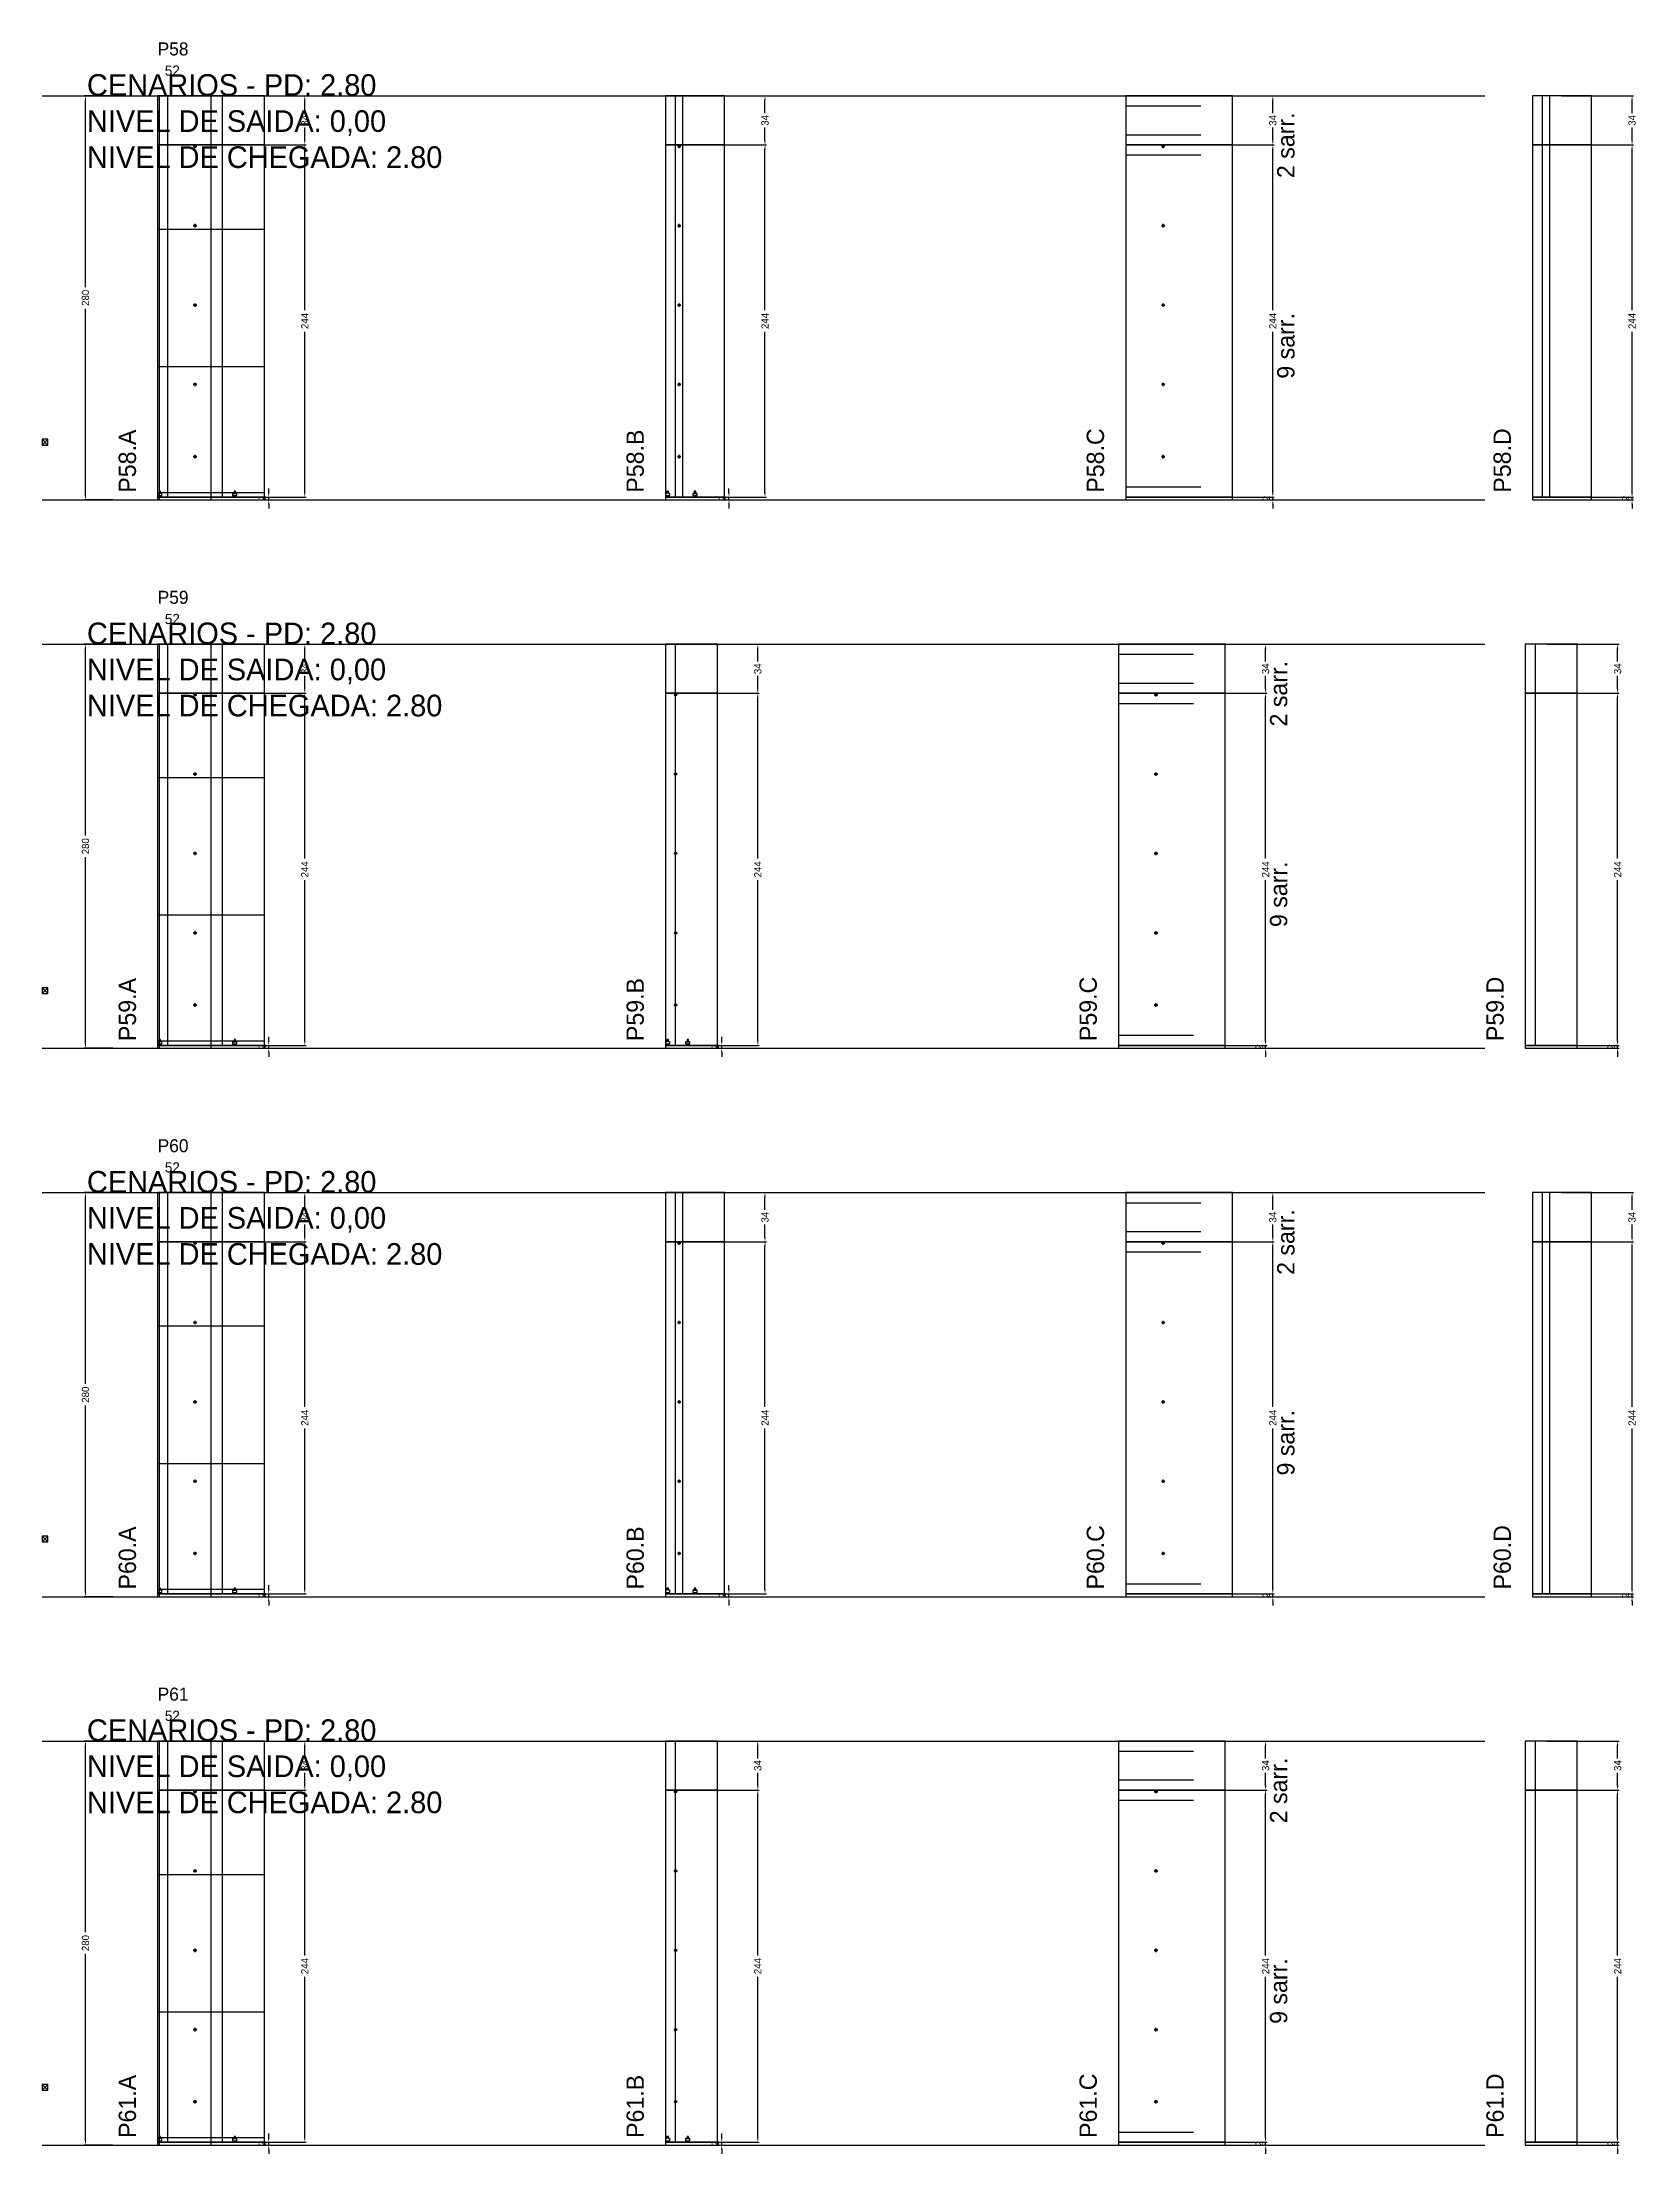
# Model space of a CAD drawing. Header units: centimetres. Extents: x -10500 to 4105, y -36866 to 295.
# Drawn here: x -7000 to -5895, y -23186 to -21723 of the extents above; entities that cross this region are included whole.
import ezdxf

# ---------------------------------------------------------------- set-up
doc = ezdxf.new("R2010")
doc.units = ezdxf.units.CM
doc.linetypes.add('DASHED', pattern=[2, -2])
for name, color, linetype in [('CHAPA', 140, 'Continuous'), ('COTA', 241, 'Continuous'), ('COTAS FURACAO', 16, 'Continuous'), ('Madeira', 30, 'Continuous'), ('NOMENCLATURA', 7, 'Continuous'), ('Nível', 160, 'Continuous'), ('Painéis', 200, 'Continuous'), ('Perfil Metálico', 150, 'Continuous'), ('SARR_2.2x7', 40, 'Continuous'), ('SARRAFO DE PRESSAO', 200, 'Continuous'), ('texto', 7, 'Continuous'), ('TEXTO_GERAL', 7, 'Continuous')]:
    doc.layers.add(name, color=color, linetype=linetype)
doc.dimstyles.new('PAINEL-NOVA', dxfattribs={"dimtxt": 5, "dimasz": 3, "dimexe": 1, "dimexo": 1, "dimgap": 1, "dimtad": 1, "dimcen": 2.5, "dimazin": 3, "dimtfac": 1, "dimtmove": 0, "dimatfit": 3})

msp = doc.modelspace()

# ---------------------------------------------------------------- texts
at = {"layer": 'NOMENCLATURA'}
for s, p in [('CENARIOS - PD: 2.80', (-6969, -21760)), ('NIVEL DE SAIDA: 0,00', (-6969, -21785)), ('NIVEL DE CHEGADA: 2.80', (-6969, -21810)), ('CENARIOS - PD: 2.80', (-6969, -22140)), ('NIVEL DE SAIDA: 0,00', (-6969, -22165)), ('NIVEL DE CHEGADA: 2.80', (-6969, -22190)), ('CENARIOS - PD: 2.80', (-6969, -22520)), ('NIVEL DE SAIDA: 0,00', (-6969, -22545)), ('NIVEL DE CHEGADA: 2.80', (-6969, -22570)), ('CENARIOS - PD: 2.80', (-6969, -22900)), ('NIVEL DE SAIDA: 0,00', (-6969, -22925)), ('NIVEL DE CHEGADA: 2.80', (-6969, -22950))]:
    msp.add_text(s, height=15, dxfattribs=at).set_placement(p)
for s, p in [('2 sarr.', (-6132, -21817)), ('9 sarr.', (-6132, -21956)), ('P58.A', (-6935, -22035)), ('P58.B', (-6583, -22035)), ('P58.C', (-6264, -22035)), ('P58.D', (-5982, -22035)), ('2 sarr.', (-6137, -22197)), ('9 sarr.', (-6137, -22336)), ('P59.A', (-6935, -22415)), ('P59.C', (-6269, -22415)), ('P59.D', (-5987, -22415)), ('P59.B', (-6583, -22415)), ('2 sarr.', (-6132, -22577)), ('9 sarr.', (-6132, -22716)), ('P60.A', (-6935, -22795)), ('P60.C', (-6264, -22795)), ('P60.D', (-5982, -22795)), ('P60.B', (-6583, -22795)), ('2 sarr.', (-6137, -22957)), ('9 sarr.', (-6137, -23096)), ('P61.A', (-6935, -23175)), ('P61.B', (-6583, -23175)), ('P61.C', (-6269, -23175)), ('P61.D', (-5987, -23175))]:
    msp.add_text(s, height=12, rotation=90, dxfattribs=at).set_placement(p)
at = {"layer": 'texto'}
for p in [(-6915, -21746), (-6915, -22126), (-6915, -22506), (-6915, -22886)]:
    msp.add_text('52', height=7, dxfattribs=at).set_placement(p)
at = {"layer": 'TEXTO_GERAL'}
for s, p in [('P58', (-6920, -21732)), ('P59', (-6920, -22112)), ('P60', (-6920, -22492)), ('P61', (-6920, -22872))]:
    msp.add_text(s, height=9, dxfattribs=at).set_placement(p)

# ---------------------------------------------------------------- blocks, each defined once
blk = doc.blocks.new('_CLOSEDFILLED')
at = {"color": 0, "linetype": 'BYBLOCK'}
blk.add_solid([(-1, 0.16), (0, 0), (-1, -0.16)], dxfattribs=at)
blk = doc.blocks.new('*D1561')
for p, q in [((-6951, -22900), (-6971, -22900)), ((-6970, -23032.5), (-6970, -22903)), ((-6970, -23177), (-6970, -23047.5)), ((-6951, -23180), (-6971, -23180))]:
    blk.add_line(p, q)
at = {"layer": 'Defpoints'}
for p in [(-6950, -22900), (-6970, -23180), (-6950, -23180)]:
    blk.add_point(p, dxfattribs=at)
at = {"layer": 'COTA', "xscale": 3, "yscale": 3}
for p, rotation in [((-6970, -22900), 90), ((-6970, -23180), 270)]:
    blk.add_blockref('_CLOSEDFILLED', p, dxfattribs=dict(at, rotation=rotation))
at = {"layer": 'COTA', "insert": (-6970, -23040), "char_height": 5, "attachment_point": 5, "rotation": 90}
blk.add_mtext('280', dxfattribs=at)
blk = doc.blocks.new('MULDURA')
at = {"layer": 'Paineis'}
for p, q in [((0, 0), (4, 4)), ((4, 0), (0, 4))]:
    blk.add_line(p, q, dxfattribs=at)
blk.add_lwpolyline([(0, 0), (4, 0), (4, 4), (0, 4)], close=True, dxfattribs=at)
blk = doc.blocks.new('*D1563')
for p, q in [((-6867, -22934), (-6817, -22934)), ((-6818, -23048.5), (-6818, -22937)), ((-6818, -23175), (-6818, -23063.5)), ((-6867, -23178), (-6817, -23178))]:
    blk.add_line(p, q)
at = {"layer": 'Defpoints'}
for p in [(-6868, -22934), (-6868, -23178), (-6818, -23178)]:
    blk.add_point(p, dxfattribs=at)
at = {"layer": 'COTA', "xscale": 3, "yscale": 3}
for p, rotation in [((-6818, -22934), 90), ((-6818, -23178), 270)]:
    blk.add_blockref('_CLOSEDFILLED', p, dxfattribs=dict(at, rotation=rotation))
at = {"layer": 'COTA', "insert": (-6818, -23056), "char_height": 5, "attachment_point": 5, "rotation": 90}
blk.add_mtext('244', dxfattribs=at)
blk = doc.blocks.new('*D1564')
for p, q in [((-6867, -22900), (-6817, -22900)), ((-6818, -22912), (-6818, -22903)), ((-6818, -22931), (-6818, -22922)), ((-6867, -22934), (-6817, -22934))]:
    blk.add_line(p, q)
at = {"layer": 'Defpoints'}
for p in [(-6868, -22900), (-6868, -22934), (-6818, -22934)]:
    blk.add_point(p, dxfattribs=at)
at = {"layer": 'COTA', "xscale": 3, "yscale": 3}
for p, rotation in [((-6818, -22900), 90), ((-6818, -22934), 270)]:
    blk.add_blockref('_CLOSEDFILLED', p, dxfattribs=dict(at, rotation=rotation))
at = {"layer": 'COTA', "insert": (-6818, -22917), "char_height": 5, "attachment_point": 5, "rotation": 90}
blk.add_mtext('34', dxfattribs=at)
blk = doc.blocks.new('SLIPTEE')
at = {"layer": 'Paineis'}
blk.add_lwpolyline([(0, 0), (3, 0), (3, 1.5), (2, 1.5), (2, 3), (1, 3), (1, 1.5), (0, 1.5)], close=True, dxfattribs=at)
blk = doc.blocks.new('SLIPTDD')
at = {"layer": 'Paineis'}
blk.add_line((0, 1.5), (3, 1.5), dxfattribs=at)
blk.add_lwpolyline([(0, 0), (3, 0), (3, 1.5), (2, 1.5), (2, 3), (1, 3), (1, 1.5), (0, 1.5)], close=True, dxfattribs=at)
blk = doc.blocks.new('furacao')
at = {"layer": 'COTAS FURACAO'}
for p, q in [((-1.2, 0), (1.2, 0)), ((0, -1.2), (0, 1.2))]:
    blk.add_line(p, q, dxfattribs=at)
blk.add_circle((0, 0), 0.8, dxfattribs=at)
blk = doc.blocks.new('*D1566')
for p, q in [((-6553, -22934), (-6503, -22934)), ((-6504, -23048.5), (-6504, -22937)), ((-6504, -23175), (-6504, -23063.5)), ((-6553, -23178), (-6503, -23178))]:
    blk.add_line(p, q)
at = {"layer": 'Defpoints'}
for p in [(-6554, -22934), (-6554, -23178), (-6504, -23178)]:
    blk.add_point(p, dxfattribs=at)
at = {"layer": 'COTA', "xscale": 3, "yscale": 3}
for p, rotation in [((-6504, -22934), 90), ((-6504, -23178), 270)]:
    blk.add_blockref('_CLOSEDFILLED', p, dxfattribs=dict(at, rotation=rotation))
at = {"layer": 'COTA', "insert": (-6504, -23056), "char_height": 5, "attachment_point": 5, "rotation": 90}
blk.add_mtext('244', dxfattribs=at)
blk = doc.blocks.new('*D1567')
for p, q in [((-6553, -22900), (-6503, -22900)), ((-6504, -22912), (-6504, -22903)), ((-6504, -22931), (-6504, -22922)), ((-6553, -22934), (-6503, -22934))]:
    blk.add_line(p, q)
at = {"layer": 'Defpoints'}
for p in [(-6554, -22900), (-6554, -22934), (-6504, -22934)]:
    blk.add_point(p, dxfattribs=at)
at = {"layer": 'COTA', "xscale": 3, "yscale": 3}
for p, rotation in [((-6504, -22900), 90), ((-6504, -22934), 270)]:
    blk.add_blockref('_CLOSEDFILLED', p, dxfattribs=dict(at, rotation=rotation))
at = {"layer": 'COTA', "insert": (-6504, -22917), "char_height": 5, "attachment_point": 5, "rotation": 90}
blk.add_mtext('34', dxfattribs=at)
blk = doc.blocks.new('*D1569')
for p, q in [((-6201, -22934), (-6151, -22934)), ((-6152, -23048.5), (-6152, -22937)), ((-6152, -23175), (-6152, -23063.5)), ((-6201, -23178), (-6151, -23178))]:
    blk.add_line(p, q)
at = {"layer": 'Defpoints'}
for p in [(-6202, -22934), (-6202, -23178), (-6152, -23178)]:
    blk.add_point(p, dxfattribs=at)
at = {"layer": 'COTA', "xscale": 3, "yscale": 3}
for p, rotation in [((-6152, -22934), 90), ((-6152, -23178), 270)]:
    blk.add_blockref('_CLOSEDFILLED', p, dxfattribs=dict(at, rotation=rotation))
at = {"layer": 'COTA', "insert": (-6152, -23056), "char_height": 5, "attachment_point": 5, "rotation": 90}
blk.add_mtext('244', dxfattribs=at)
blk = doc.blocks.new('*D1570')
for p, q in [((-6201, -22900), (-6151, -22900)), ((-6152, -22912), (-6152, -22903)), ((-6152, -22931), (-6152, -22922)), ((-6201, -22934), (-6151, -22934))]:
    blk.add_line(p, q)
at = {"layer": 'Defpoints'}
for p in [(-6202, -22900), (-6202, -22934), (-6152, -22934)]:
    blk.add_point(p, dxfattribs=at)
at = {"layer": 'COTA', "xscale": 3, "yscale": 3}
for p, rotation in [((-6152, -22900), 90), ((-6152, -22934), 270)]:
    blk.add_blockref('_CLOSEDFILLED', p, dxfattribs=dict(at, rotation=rotation))
at = {"layer": 'COTA', "insert": (-6152, -22917), "char_height": 5, "attachment_point": 5, "rotation": 90}
blk.add_mtext('34', dxfattribs=at)
blk = doc.blocks.new('*D1572')
for p, q in [((-5957, -22934), (-5907, -22934)), ((-5908, -23048.5), (-5908, -22937)), ((-5908, -23175), (-5908, -23063.5)), ((-5957, -23178), (-5907, -23178))]:
    blk.add_line(p, q)
at = {"layer": 'Defpoints'}
for p in [(-5958, -22934), (-5958, -23178), (-5908, -23178)]:
    blk.add_point(p, dxfattribs=at)
at = {"layer": 'COTA', "xscale": 3, "yscale": 3}
for p, rotation in [((-5908, -22934), 90), ((-5908, -23178), 270)]:
    blk.add_blockref('_CLOSEDFILLED', p, dxfattribs=dict(at, rotation=rotation))
at = {"layer": 'COTA', "insert": (-5908, -23056), "char_height": 5, "attachment_point": 5, "rotation": 90}
blk.add_mtext('244', dxfattribs=at)
blk = doc.blocks.new('*D1573')
for p, q in [((-5957, -22900), (-5907, -22900)), ((-5908, -22912), (-5908, -22903)), ((-5908, -22931), (-5908, -22922)), ((-5957, -22934), (-5907, -22934))]:
    blk.add_line(p, q)
at = {"layer": 'Defpoints'}
for p in [(-5958, -22900), (-5958, -22934), (-5908, -22934)]:
    blk.add_point(p, dxfattribs=at)
at = {"layer": 'COTA', "xscale": 3, "yscale": 3}
for p, rotation in [((-5908, -22900), 90), ((-5908, -22934), 270)]:
    blk.add_blockref('_CLOSEDFILLED', p, dxfattribs=dict(at, rotation=rotation))
at = {"layer": 'COTA', "insert": (-5908, -22917), "char_height": 5, "attachment_point": 5, "rotation": 90}
blk.add_mtext('34', dxfattribs=at)
blk = doc.blocks.new('*D1535')
for p, q in [((-6951, -22520), (-6971, -22520)), ((-6970, -22652.5), (-6970, -22523)), ((-6970, -22797), (-6970, -22667.5)), ((-6951, -22800), (-6971, -22800))]:
    blk.add_line(p, q)
at = {"layer": 'Defpoints'}
for p in [(-6950, -22520), (-6970, -22800), (-6950, -22800)]:
    blk.add_point(p, dxfattribs=at)
at = {"layer": 'COTA', "xscale": 3, "yscale": 3}
for p, rotation in [((-6970, -22520), 90), ((-6970, -22800), 270)]:
    blk.add_blockref('_CLOSEDFILLED', p, dxfattribs=dict(at, rotation=rotation))
at = {"layer": 'COTA', "insert": (-6970, -22660), "char_height": 5, "attachment_point": 5, "rotation": 90}
blk.add_mtext('280', dxfattribs=at)
blk = doc.blocks.new('*D1537')
for p, q in [((-6867, -22554), (-6817, -22554)), ((-6818, -22668.5), (-6818, -22557)), ((-6818, -22795), (-6818, -22683.5)), ((-6867, -22798), (-6817, -22798))]:
    blk.add_line(p, q)
at = {"layer": 'Defpoints'}
for p in [(-6868, -22554), (-6868, -22798), (-6818, -22798)]:
    blk.add_point(p, dxfattribs=at)
at = {"layer": 'COTA', "xscale": 3, "yscale": 3}
for p, rotation in [((-6818, -22554), 90), ((-6818, -22798), 270)]:
    blk.add_blockref('_CLOSEDFILLED', p, dxfattribs=dict(at, rotation=rotation))
at = {"layer": 'COTA', "insert": (-6818, -22676), "char_height": 5, "attachment_point": 5, "rotation": 90}
blk.add_mtext('244', dxfattribs=at)
blk = doc.blocks.new('*D1538')
for p, q in [((-6867, -22520), (-6817, -22520)), ((-6818, -22532), (-6818, -22523)), ((-6818, -22551), (-6818, -22542)), ((-6867, -22554), (-6817, -22554))]:
    blk.add_line(p, q)
at = {"layer": 'Defpoints'}
for p in [(-6868, -22520), (-6868, -22554), (-6818, -22554)]:
    blk.add_point(p, dxfattribs=at)
at = {"layer": 'COTA', "xscale": 3, "yscale": 3}
for p, rotation in [((-6818, -22520), 90), ((-6818, -22554), 270)]:
    blk.add_blockref('_CLOSEDFILLED', p, dxfattribs=dict(at, rotation=rotation))
at = {"layer": 'COTA', "insert": (-6818, -22537), "char_height": 5, "attachment_point": 5, "rotation": 90}
blk.add_mtext('34', dxfattribs=at)
blk = doc.blocks.new('*D1540')
for p, q in [((-6548, -22554), (-6498, -22554)), ((-6499, -22668.5), (-6499, -22557)), ((-6499, -22795), (-6499, -22683.5)), ((-6548, -22798), (-6498, -22798))]:
    blk.add_line(p, q)
at = {"layer": 'Defpoints'}
for p in [(-6549, -22554), (-6549, -22798), (-6499, -22798)]:
    blk.add_point(p, dxfattribs=at)
at = {"layer": 'COTA', "xscale": 3, "yscale": 3}
for p, rotation in [((-6499, -22554), 90), ((-6499, -22798), 270)]:
    blk.add_blockref('_CLOSEDFILLED', p, dxfattribs=dict(at, rotation=rotation))
at = {"layer": 'COTA', "insert": (-6499, -22676), "char_height": 5, "attachment_point": 5, "rotation": 90}
blk.add_mtext('244', dxfattribs=at)
blk = doc.blocks.new('*D1541')
for p, q in [((-6548, -22520), (-6498, -22520)), ((-6499, -22532), (-6499, -22523)), ((-6499, -22551), (-6499, -22542)), ((-6548, -22554), (-6498, -22554))]:
    blk.add_line(p, q)
at = {"layer": 'Defpoints'}
for p in [(-6549, -22520), (-6549, -22554), (-6499, -22554)]:
    blk.add_point(p, dxfattribs=at)
at = {"layer": 'COTA', "xscale": 3, "yscale": 3}
for p, rotation in [((-6499, -22520), 90), ((-6499, -22554), 270)]:
    blk.add_blockref('_CLOSEDFILLED', p, dxfattribs=dict(at, rotation=rotation))
at = {"layer": 'COTA', "insert": (-6499, -22537), "char_height": 5, "attachment_point": 5, "rotation": 90}
blk.add_mtext('34', dxfattribs=at)
blk = doc.blocks.new('*D1543')
for p, q in [((-6196, -22554), (-6146, -22554)), ((-6147, -22668.5), (-6147, -22557)), ((-6147, -22795), (-6147, -22683.5)), ((-6196, -22798), (-6146, -22798))]:
    blk.add_line(p, q)
at = {"layer": 'Defpoints'}
for p in [(-6197, -22554), (-6197, -22798), (-6147, -22798)]:
    blk.add_point(p, dxfattribs=at)
at = {"layer": 'COTA', "xscale": 3, "yscale": 3}
for p, rotation in [((-6147, -22554), 90), ((-6147, -22798), 270)]:
    blk.add_blockref('_CLOSEDFILLED', p, dxfattribs=dict(at, rotation=rotation))
at = {"layer": 'COTA', "insert": (-6147, -22676), "char_height": 5, "attachment_point": 5, "rotation": 90}
blk.add_mtext('244', dxfattribs=at)
blk = doc.blocks.new('*D1544')
for p, q in [((-6196, -22520), (-6146, -22520)), ((-6147, -22532), (-6147, -22523)), ((-6147, -22551), (-6147, -22542)), ((-6196, -22554), (-6146, -22554))]:
    blk.add_line(p, q)
at = {"layer": 'Defpoints'}
for p in [(-6197, -22520), (-6197, -22554), (-6147, -22554)]:
    blk.add_point(p, dxfattribs=at)
at = {"layer": 'COTA', "xscale": 3, "yscale": 3}
for p, rotation in [((-6147, -22520), 90), ((-6147, -22554), 270)]:
    blk.add_blockref('_CLOSEDFILLED', p, dxfattribs=dict(at, rotation=rotation))
at = {"layer": 'COTA', "insert": (-6147, -22537), "char_height": 5, "attachment_point": 5, "rotation": 90}
blk.add_mtext('34', dxfattribs=at)
blk = doc.blocks.new('*D1546')
for p, q in [((-5947, -22554), (-5897, -22554)), ((-5898, -22668.5), (-5898, -22557)), ((-5898, -22795), (-5898, -22683.5)), ((-5947, -22798), (-5897, -22798))]:
    blk.add_line(p, q)
at = {"layer": 'Defpoints'}
for p in [(-5948, -22554), (-5948, -22798), (-5898, -22798)]:
    blk.add_point(p, dxfattribs=at)
at = {"layer": 'COTA', "xscale": 3, "yscale": 3}
for p, rotation in [((-5898, -22554), 90), ((-5898, -22798), 270)]:
    blk.add_blockref('_CLOSEDFILLED', p, dxfattribs=dict(at, rotation=rotation))
at = {"layer": 'COTA', "insert": (-5898, -22676), "char_height": 5, "attachment_point": 5, "rotation": 90}
blk.add_mtext('244', dxfattribs=at)
blk = doc.blocks.new('*D1547')
for p, q in [((-5947, -22520), (-5897, -22520)), ((-5898, -22532), (-5898, -22523)), ((-5898, -22551), (-5898, -22542)), ((-5947, -22554), (-5897, -22554))]:
    blk.add_line(p, q)
at = {"layer": 'Defpoints'}
for p in [(-5948, -22520), (-5948, -22554), (-5898, -22554)]:
    blk.add_point(p, dxfattribs=at)
at = {"layer": 'COTA', "xscale": 3, "yscale": 3}
for p, rotation in [((-5898, -22520), 90), ((-5898, -22554), 270)]:
    blk.add_blockref('_CLOSEDFILLED', p, dxfattribs=dict(at, rotation=rotation))
at = {"layer": 'COTA', "insert": (-5898, -22537), "char_height": 5, "attachment_point": 5, "rotation": 90}
blk.add_mtext('34', dxfattribs=at)
blk = doc.blocks.new('*D1509')
for p, q in [((-6951, -22140), (-6971, -22140)), ((-6970, -22272.5), (-6970, -22143)), ((-6970, -22417), (-6970, -22287.5)), ((-6951, -22420), (-6971, -22420))]:
    blk.add_line(p, q)
at = {"layer": 'Defpoints'}
for p in [(-6950, -22140), (-6970, -22420), (-6950, -22420)]:
    blk.add_point(p, dxfattribs=at)
at = {"layer": 'COTA', "xscale": 3, "yscale": 3}
for p, rotation in [((-6970, -22140), 90), ((-6970, -22420), 270)]:
    blk.add_blockref('_CLOSEDFILLED', p, dxfattribs=dict(at, rotation=rotation))
at = {"layer": 'COTA', "insert": (-6970, -22280), "char_height": 5, "attachment_point": 5, "rotation": 90}
blk.add_mtext('280', dxfattribs=at)
blk = doc.blocks.new('*D1511')
for p, q in [((-6867, -22174), (-6817, -22174)), ((-6818, -22288.5), (-6818, -22177)), ((-6818, -22415), (-6818, -22303.5)), ((-6867, -22418), (-6817, -22418))]:
    blk.add_line(p, q)
at = {"layer": 'Defpoints'}
for p in [(-6868, -22174), (-6868, -22418), (-6818, -22418)]:
    blk.add_point(p, dxfattribs=at)
at = {"layer": 'COTA', "xscale": 3, "yscale": 3}
for p, rotation in [((-6818, -22174), 90), ((-6818, -22418), 270)]:
    blk.add_blockref('_CLOSEDFILLED', p, dxfattribs=dict(at, rotation=rotation))
at = {"layer": 'COTA', "insert": (-6818, -22296), "char_height": 5, "attachment_point": 5, "rotation": 90}
blk.add_mtext('244', dxfattribs=at)
blk = doc.blocks.new('*D1512')
for p, q in [((-6867, -22140), (-6817, -22140)), ((-6818, -22152), (-6818, -22143)), ((-6818, -22171), (-6818, -22162)), ((-6867, -22174), (-6817, -22174))]:
    blk.add_line(p, q)
at = {"layer": 'Defpoints'}
for p in [(-6868, -22140), (-6868, -22174), (-6818, -22174)]:
    blk.add_point(p, dxfattribs=at)
at = {"layer": 'COTA', "xscale": 3, "yscale": 3}
for p, rotation in [((-6818, -22140), 90), ((-6818, -22174), 270)]:
    blk.add_blockref('_CLOSEDFILLED', p, dxfattribs=dict(at, rotation=rotation))
at = {"layer": 'COTA', "insert": (-6818, -22157), "char_height": 5, "attachment_point": 5, "rotation": 90}
blk.add_mtext('34', dxfattribs=at)
blk = doc.blocks.new('*D1514')
for p, q in [((-6553, -22174), (-6503, -22174)), ((-6504, -22288.5), (-6504, -22177)), ((-6504, -22415), (-6504, -22303.5)), ((-6553, -22418), (-6503, -22418))]:
    blk.add_line(p, q)
at = {"layer": 'Defpoints'}
for p in [(-6554, -22174), (-6554, -22418), (-6504, -22418)]:
    blk.add_point(p, dxfattribs=at)
at = {"layer": 'COTA', "xscale": 3, "yscale": 3}
for p, rotation in [((-6504, -22174), 90), ((-6504, -22418), 270)]:
    blk.add_blockref('_CLOSEDFILLED', p, dxfattribs=dict(at, rotation=rotation))
at = {"layer": 'COTA', "insert": (-6504, -22296), "char_height": 5, "attachment_point": 5, "rotation": 90}
blk.add_mtext('244', dxfattribs=at)
blk = doc.blocks.new('*D1515')
for p, q in [((-6553, -22140), (-6503, -22140)), ((-6504, -22152), (-6504, -22143)), ((-6504, -22171), (-6504, -22162)), ((-6553, -22174), (-6503, -22174))]:
    blk.add_line(p, q)
at = {"layer": 'Defpoints'}
for p in [(-6554, -22140), (-6554, -22174), (-6504, -22174)]:
    blk.add_point(p, dxfattribs=at)
at = {"layer": 'COTA', "xscale": 3, "yscale": 3}
for p, rotation in [((-6504, -22140), 90), ((-6504, -22174), 270)]:
    blk.add_blockref('_CLOSEDFILLED', p, dxfattribs=dict(at, rotation=rotation))
at = {"layer": 'COTA', "insert": (-6504, -22157), "char_height": 5, "attachment_point": 5, "rotation": 90}
blk.add_mtext('34', dxfattribs=at)
blk = doc.blocks.new('*D1517')
for p, q in [((-6201, -22174), (-6151, -22174)), ((-6152, -22288.5), (-6152, -22177)), ((-6152, -22415), (-6152, -22303.5)), ((-6201, -22418), (-6151, -22418))]:
    blk.add_line(p, q)
at = {"layer": 'Defpoints'}
for p in [(-6202, -22174), (-6202, -22418), (-6152, -22418)]:
    blk.add_point(p, dxfattribs=at)
at = {"layer": 'COTA', "xscale": 3, "yscale": 3}
for p, rotation in [((-6152, -22174), 90), ((-6152, -22418), 270)]:
    blk.add_blockref('_CLOSEDFILLED', p, dxfattribs=dict(at, rotation=rotation))
at = {"layer": 'COTA', "insert": (-6152, -22296), "char_height": 5, "attachment_point": 5, "rotation": 90}
blk.add_mtext('244', dxfattribs=at)
blk = doc.blocks.new('*D1518')
for p, q in [((-6201, -22140), (-6151, -22140)), ((-6152, -22152), (-6152, -22143)), ((-6152, -22171), (-6152, -22162)), ((-6201, -22174), (-6151, -22174))]:
    blk.add_line(p, q)
at = {"layer": 'Defpoints'}
for p in [(-6202, -22140), (-6202, -22174), (-6152, -22174)]:
    blk.add_point(p, dxfattribs=at)
at = {"layer": 'COTA', "xscale": 3, "yscale": 3}
for p, rotation in [((-6152, -22140), 90), ((-6152, -22174), 270)]:
    blk.add_blockref('_CLOSEDFILLED', p, dxfattribs=dict(at, rotation=rotation))
at = {"layer": 'COTA', "insert": (-6152, -22157), "char_height": 5, "attachment_point": 5, "rotation": 90}
blk.add_mtext('34', dxfattribs=at)
blk = doc.blocks.new('*D1520')
for p, q in [((-5957, -22174), (-5907, -22174)), ((-5908, -22288.5), (-5908, -22177)), ((-5908, -22415), (-5908, -22303.5)), ((-5957, -22418), (-5907, -22418))]:
    blk.add_line(p, q)
at = {"layer": 'Defpoints'}
for p in [(-5958, -22174), (-5958, -22418), (-5908, -22418)]:
    blk.add_point(p, dxfattribs=at)
at = {"layer": 'COTA', "xscale": 3, "yscale": 3}
for p, rotation in [((-5908, -22174), 90), ((-5908, -22418), 270)]:
    blk.add_blockref('_CLOSEDFILLED', p, dxfattribs=dict(at, rotation=rotation))
at = {"layer": 'COTA', "insert": (-5908, -22296), "char_height": 5, "attachment_point": 5, "rotation": 90}
blk.add_mtext('244', dxfattribs=at)
blk = doc.blocks.new('*D1521')
for p, q in [((-5957, -22140), (-5907, -22140)), ((-5908, -22152), (-5908, -22143)), ((-5908, -22171), (-5908, -22162)), ((-5957, -22174), (-5907, -22174))]:
    blk.add_line(p, q)
at = {"layer": 'Defpoints'}
for p in [(-5958, -22140), (-5958, -22174), (-5908, -22174)]:
    blk.add_point(p, dxfattribs=at)
at = {"layer": 'COTA', "xscale": 3, "yscale": 3}
for p, rotation in [((-5908, -22140), 90), ((-5908, -22174), 270)]:
    blk.add_blockref('_CLOSEDFILLED', p, dxfattribs=dict(at, rotation=rotation))
at = {"layer": 'COTA', "insert": (-5908, -22157), "char_height": 5, "attachment_point": 5, "rotation": 90}
blk.add_mtext('34', dxfattribs=at)
blk = doc.blocks.new('*D1483')
for p, q in [((-6951, -21760), (-6971, -21760)), ((-6970, -21892.5), (-6970, -21763)), ((-6970, -22037), (-6970, -21907.5)), ((-6951, -22040), (-6971, -22040))]:
    blk.add_line(p, q)
at = {"layer": 'Defpoints'}
for p in [(-6950, -21760), (-6970, -22040), (-6950, -22040)]:
    blk.add_point(p, dxfattribs=at)
at = {"layer": 'COTA', "xscale": 3, "yscale": 3}
for p, rotation in [((-6970, -21760), 90), ((-6970, -22040), 270)]:
    blk.add_blockref('_CLOSEDFILLED', p, dxfattribs=dict(at, rotation=rotation))
at = {"layer": 'COTA', "insert": (-6970, -21900), "char_height": 5, "attachment_point": 5, "rotation": 90}
blk.add_mtext('280', dxfattribs=at)
blk = doc.blocks.new('*D1485')
for p, q in [((-6867, -21794), (-6817, -21794)), ((-6818, -21908.5), (-6818, -21797)), ((-6818, -22035), (-6818, -21923.5)), ((-6867, -22038), (-6817, -22038))]:
    blk.add_line(p, q)
at = {"layer": 'Defpoints'}
for p in [(-6868, -21794), (-6868, -22038), (-6818, -22038)]:
    blk.add_point(p, dxfattribs=at)
at = {"layer": 'COTA', "xscale": 3, "yscale": 3}
for p, rotation in [((-6818, -21794), 90), ((-6818, -22038), 270)]:
    blk.add_blockref('_CLOSEDFILLED', p, dxfattribs=dict(at, rotation=rotation))
at = {"layer": 'COTA', "insert": (-6818, -21916), "char_height": 5, "attachment_point": 5, "rotation": 90}
blk.add_mtext('244', dxfattribs=at)
blk = doc.blocks.new('*D1486')
for p, q in [((-6867, -21760), (-6817, -21760)), ((-6818, -21772), (-6818, -21763)), ((-6818, -21791), (-6818, -21782)), ((-6867, -21794), (-6817, -21794))]:
    blk.add_line(p, q)
at = {"layer": 'Defpoints'}
for p in [(-6868, -21760), (-6868, -21794), (-6818, -21794)]:
    blk.add_point(p, dxfattribs=at)
at = {"layer": 'COTA', "xscale": 3, "yscale": 3}
for p, rotation in [((-6818, -21760), 90), ((-6818, -21794), 270)]:
    blk.add_blockref('_CLOSEDFILLED', p, dxfattribs=dict(at, rotation=rotation))
at = {"layer": 'COTA', "insert": (-6818, -21777), "char_height": 5, "attachment_point": 5, "rotation": 90}
blk.add_mtext('34', dxfattribs=at)
blk = doc.blocks.new('*D1488')
for p, q in [((-6548, -21794), (-6498, -21794)), ((-6499, -21908.5), (-6499, -21797)), ((-6499, -22035), (-6499, -21923.5)), ((-6548, -22038), (-6498, -22038))]:
    blk.add_line(p, q)
at = {"layer": 'Defpoints'}
for p in [(-6549, -21794), (-6549, -22038), (-6499, -22038)]:
    blk.add_point(p, dxfattribs=at)
at = {"layer": 'COTA', "xscale": 3, "yscale": 3}
for p, rotation in [((-6499, -21794), 90), ((-6499, -22038), 270)]:
    blk.add_blockref('_CLOSEDFILLED', p, dxfattribs=dict(at, rotation=rotation))
at = {"layer": 'COTA', "insert": (-6499, -21916), "char_height": 5, "attachment_point": 5, "rotation": 90}
blk.add_mtext('244', dxfattribs=at)
blk = doc.blocks.new('*D1489')
for p, q in [((-6548, -21760), (-6498, -21760)), ((-6499, -21772), (-6499, -21763)), ((-6499, -21791), (-6499, -21782)), ((-6548, -21794), (-6498, -21794))]:
    blk.add_line(p, q)
at = {"layer": 'Defpoints'}
for p in [(-6549, -21760), (-6549, -21794), (-6499, -21794)]:
    blk.add_point(p, dxfattribs=at)
at = {"layer": 'COTA', "xscale": 3, "yscale": 3}
for p, rotation in [((-6499, -21760), 90), ((-6499, -21794), 270)]:
    blk.add_blockref('_CLOSEDFILLED', p, dxfattribs=dict(at, rotation=rotation))
at = {"layer": 'COTA', "insert": (-6499, -21777), "char_height": 5, "attachment_point": 5, "rotation": 90}
blk.add_mtext('34', dxfattribs=at)
blk = doc.blocks.new('*D1491')
for p, q in [((-6196, -21794), (-6146, -21794)), ((-6147, -21908.5), (-6147, -21797)), ((-6147, -22035), (-6147, -21923.5)), ((-6196, -22038), (-6146, -22038))]:
    blk.add_line(p, q)
at = {"layer": 'Defpoints'}
for p in [(-6197, -21794), (-6197, -22038), (-6147, -22038)]:
    blk.add_point(p, dxfattribs=at)
at = {"layer": 'COTA', "xscale": 3, "yscale": 3}
for p, rotation in [((-6147, -21794), 90), ((-6147, -22038), 270)]:
    blk.add_blockref('_CLOSEDFILLED', p, dxfattribs=dict(at, rotation=rotation))
at = {"layer": 'COTA', "insert": (-6147, -21916), "char_height": 5, "attachment_point": 5, "rotation": 90}
blk.add_mtext('244', dxfattribs=at)
blk = doc.blocks.new('*D1492')
for p, q in [((-6196, -21760), (-6146, -21760)), ((-6147, -21772), (-6147, -21763)), ((-6147, -21791), (-6147, -21782)), ((-6196, -21794), (-6146, -21794))]:
    blk.add_line(p, q)
at = {"layer": 'Defpoints'}
for p in [(-6197, -21760), (-6197, -21794), (-6147, -21794)]:
    blk.add_point(p, dxfattribs=at)
at = {"layer": 'COTA', "xscale": 3, "yscale": 3}
for p, rotation in [((-6147, -21760), 90), ((-6147, -21794), 270)]:
    blk.add_blockref('_CLOSEDFILLED', p, dxfattribs=dict(at, rotation=rotation))
at = {"layer": 'COTA', "insert": (-6147, -21777), "char_height": 5, "attachment_point": 5, "rotation": 90}
blk.add_mtext('34', dxfattribs=at)
blk = doc.blocks.new('*D1494')
for p, q in [((-5947, -21794), (-5897, -21794)), ((-5898, -21908.5), (-5898, -21797)), ((-5898, -22035), (-5898, -21923.5)), ((-5947, -22038), (-5897, -22038))]:
    blk.add_line(p, q)
at = {"layer": 'Defpoints'}
for p in [(-5948, -21794), (-5948, -22038), (-5898, -22038)]:
    blk.add_point(p, dxfattribs=at)
at = {"layer": 'COTA', "xscale": 3, "yscale": 3}
for p, rotation in [((-5898, -21794), 90), ((-5898, -22038), 270)]:
    blk.add_blockref('_CLOSEDFILLED', p, dxfattribs=dict(at, rotation=rotation))
at = {"layer": 'COTA', "insert": (-5898, -21916), "char_height": 5, "attachment_point": 5, "rotation": 90}
blk.add_mtext('244', dxfattribs=at)
blk = doc.blocks.new('*D1495')
for p, q in [((-5947, -21760), (-5897, -21760)), ((-5898, -21772), (-5898, -21763)), ((-5898, -21791), (-5898, -21782)), ((-5947, -21794), (-5897, -21794))]:
    blk.add_line(p, q)
at = {"layer": 'Defpoints'}
for p in [(-5948, -21760), (-5948, -21794), (-5898, -21794)]:
    blk.add_point(p, dxfattribs=at)
at = {"layer": 'COTA', "xscale": 3, "yscale": 3}
for p, rotation in [((-5898, -21760), 90), ((-5898, -21794), 270)]:
    blk.add_blockref('_CLOSEDFILLED', p, dxfattribs=dict(at, rotation=rotation))
at = {"layer": 'COTA', "insert": (-5898, -21777), "char_height": 5, "attachment_point": 5, "rotation": 90}
blk.add_mtext('34', dxfattribs=at)

# ---------------------------------------------------------------- dimensions: what is measured, and where the dimension line sits
at = {"layer": 'COTA'}
for base, p1, p2, picture, middle in [((-6970, -22040), (-6950, -22040), (-6950, -21760), '*D1483', (-6970, -21900)), ((-6818, -21794), (-6868, -21794), (-6868, -21760), '*D1486', (-6818, -21777)), ((-6499, -21794), (-6549, -21794), (-6549, -21760), '*D1489', (-6499, -21777)), ((-6147, -21794), (-6197, -21794), (-6197, -21760), '*D1492', (-6147, -21777)), ((-5898, -21794), (-5948, -21794), (-5948, -21760), '*D1495', (-5898, -21777)), ((-6818, -22038), (-6868, -22038), (-6868, -21794), '*D1485', (-6818, -21916)), ((-6499, -22038), (-6549, -22038), (-6549, -21794), '*D1488', (-6499, -21916)), ((-6147, -22038), (-6197, -22038), (-6197, -21794), '*D1491', (-6147, -21916)), ((-5898, -22038), (-5948, -22038), (-5948, -21794), '*D1494', (-5898, -21916)), ((-6970, -22420), (-6950, -22420), (-6950, -22140), '*D1509', (-6970, -22280)), ((-6818, -22174), (-6868, -22174), (-6868, -22140), '*D1512', (-6818, -22157)), ((-6504, -22174), (-6554, -22174), (-6554, -22140), '*D1515', (-6504, -22157)), ((-6152, -22174), (-6202, -22174), (-6202, -22140), '*D1518', (-6152, -22157)), ((-5908, -22174), (-5958, -22174), (-5958, -22140), '*D1521', (-5908, -22157)), ((-6818, -22418), (-6868, -22418), (-6868, -22174), '*D1511', (-6818, -22296)), ((-6504, -22418), (-6554, -22418), (-6554, -22174), '*D1514', (-6504, -22296)), ((-6152, -22418), (-6202, -22418), (-6202, -22174), '*D1517', (-6152, -22296)), ((-5908, -22418), (-5958, -22418), (-5958, -22174), '*D1520', (-5908, -22296)), ((-6970, -22800), (-6950, -22800), (-6950, -22520), '*D1535', (-6970, -22660)), ((-6818, -22554), (-6868, -22554), (-6868, -22520), '*D1538', (-6818, -22537)), ((-6499, -22554), (-6549, -22554), (-6549, -22520), '*D1541', (-6499, -22537)), ((-6147, -22554), (-6197, -22554), (-6197, -22520), '*D1544', (-6147, -22537)), ((-5898, -22554), (-5948, -22554), (-5948, -22520), '*D1547', (-5898, -22537)), ((-6818, -22798), (-6868, -22798), (-6868, -22554), '*D1537', (-6818, -22676)), ((-6499, -22798), (-6549, -22798), (-6549, -22554), '*D1540', (-6499, -22676)), ((-6147, -22798), (-6197, -22798), (-6197, -22554), '*D1543', (-6147, -22676)), ((-5898, -22798), (-5948, -22798), (-5948, -22554), '*D1546', (-5898, -22676)), ((-6970, -23180), (-6950, -23180), (-6950, -22900), '*D1561', (-6970, -23040)), ((-6818, -22934), (-6868, -22934), (-6868, -22900), '*D1564', (-6818, -22917)), ((-6504, -22934), (-6554, -22934), (-6554, -22900), '*D1567', (-6504, -22917)), ((-6152, -22934), (-6202, -22934), (-6202, -22900), '*D1570', (-6152, -22917)), ((-5908, -22934), (-5958, -22934), (-5958, -22900), '*D1573', (-5908, -22917)), ((-6818, -23178), (-6868, -23178), (-6868, -22934), '*D1563', (-6818, -23056)), ((-6504, -23178), (-6554, -23178), (-6554, -22934), '*D1566', (-6504, -23056)), ((-6152, -23178), (-6202, -23178), (-6202, -22934), '*D1569', (-6152, -23056)), ((-5908, -23178), (-5958, -23178), (-5958, -22934), '*D1572', (-5908, -23056))]:
    dim = msp.add_linear_dim(base=base, p1=p1, p2=p2, angle=90, dimstyle='PAINEL-NOVA', dxfattribs=at)
    dim.commit()
    dim.dimension.update_dxf_attribs({"geometry": picture, "text_midpoint": middle})
for base, p1, p2 in [((-6843, -22040), (-6868, -22040), (-6868, -22038)), ((-6524, -22040), (-6549, -22040), (-6549, -22038)), ((-6147, -22040), (-6197, -22040), (-6197, -22038)), ((-5898, -22040), (-5948, -22040), (-5948, -22038)), ((-6843, -22420), (-6868, -22420), (-6868, -22418)), ((-6529, -22420), (-6554, -22420), (-6554, -22418)), ((-6152, -22420), (-6202, -22420), (-6202, -22418)), ((-5908, -22420), (-5958, -22420), (-5958, -22418)), ((-6843, -22800), (-6868, -22800), (-6868, -22798)), ((-6524, -22800), (-6549, -22800), (-6549, -22798)), ((-6147, -22800), (-6197, -22800), (-6197, -22798)), ((-5898, -22800), (-5948, -22800), (-5948, -22798)), ((-6843, -23180), (-6868, -23180), (-6868, -23178)), ((-6529, -23180), (-6554, -23180), (-6554, -23178)), ((-6152, -23180), (-6202, -23180), (-6202, -23178)), ((-5908, -23180), (-5958, -23180), (-5958, -23178))]:
    msp.add_linear_dim(base=base, p1=p1, p2=p2, angle=90, dimstyle='PAINEL-NOVA', dxfattribs=at).render()

# ---------------------------------------------------------------- linework, layer by layer
at = {"layer": 'CHAPA'}
for points in [[(-6920, -22040), (-6918.8, -22040), (-6918.8, -21760), (-6920, -21760)], [(-6920, -22420), (-6918.8, -22420), (-6918.8, -22140), (-6920, -22140)], [(-6920, -22800), (-6918.8, -22800), (-6918.8, -22520), (-6920, -22520)], [(-6920, -23180), (-6918.8, -23180), (-6918.8, -22900), (-6920, -22900)]]:
    msp.add_lwpolyline(points, close=True, dxfattribs=at)
at = {"layer": 'Madeira'}
for points in [[(-6920, -21852.4), (-6846, -21852.4)], [(-6920, -21947.6), (-6846, -21947.6)], [(-6920, -22232.4), (-6846, -22232.4)], [(-6920, -22327.6), (-6846, -22327.6)], [(-6920, -22612.4), (-6846, -22612.4)], [(-6920, -22707.6), (-6846, -22707.6)], [(-6920, -22992.4), (-6846, -22992.4)], [(-6920, -23087.6), (-6846, -23087.6)]]:
    msp.add_lwpolyline(points, dxfattribs=at)
at = {"layer": 'Nível', "linetype": 'DASHED'}
for points in [[(-7000, -21760), (-6000, -21760)], [(-7000, -22040), (-6000, -22040)], [(-7000, -22140), (-6000, -22140)], [(-7000, -22420), (-6000, -22420)], [(-7000, -22520), (-6000, -22520)], [(-7000, -22800), (-6000, -22800)], [(-7000, -22900), (-6000, -22900)], [(-7000, -23180), (-6000, -23180)]]:
    msp.add_lwpolyline(points, dxfattribs=at)
at = {"layer": 'Painéis'}
for points in [[(-6920, -21794), (-6846, -21794), (-6846, -21760), (-6920, -21760)], [(-6920, -22040), (-6846, -22040), (-6846, -21760), (-6920, -21760)], [(-6568, -21794), (-6527, -21794), (-6527, -21760), (-6568, -21760)], [(-6249, -21794), (-6175, -21794), (-6175, -21760), (-6249, -21760)], [(-5967, -21794), (-5926, -21794), (-5926, -21760), (-5967, -21760)], [(-6920, -22038), (-6846, -22038), (-6846, -21794), (-6920, -21794)], [(-6568, -22038), (-6527, -22038), (-6527, -21794), (-6568, -21794)], [(-6249, -22038), (-6175, -22038), (-6175, -21794), (-6249, -21794)], [(-5967, -22038), (-5926, -22038), (-5926, -21794), (-5967, -21794)], [(-6920, -22040), (-6846, -22040), (-6846, -22038), (-6920, -22038)], [(-6568, -22040), (-6527, -22040), (-6527, -22038), (-6568, -22038)], [(-6249, -22040), (-6175, -22040), (-6175, -22038), (-6249, -22038)], [(-5967, -22040), (-5926, -22040), (-5926, -22038), (-5967, -22038)], [(-6920, -22174), (-6846, -22174), (-6846, -22140), (-6920, -22140)], [(-6920, -22420), (-6846, -22420), (-6846, -22140), (-6920, -22140)], [(-6568, -22174), (-6532, -22174), (-6532, -22140), (-6568, -22140)], [(-6254, -22174), (-6180, -22174), (-6180, -22140), (-6254, -22140)], [(-5972, -22174), (-5936, -22174), (-5936, -22140), (-5972, -22140)], [(-6920, -22418), (-6846, -22418), (-6846, -22174), (-6920, -22174)], [(-6568, -22418), (-6532, -22418), (-6532, -22174), (-6568, -22174)], [(-6254, -22418), (-6180, -22418), (-6180, -22174), (-6254, -22174)], [(-5972, -22418), (-5936, -22418), (-5936, -22174), (-5972, -22174)], [(-6920, -22420), (-6846, -22420), (-6846, -22418), (-6920, -22418)], [(-6568, -22420), (-6532, -22420), (-6532, -22418), (-6568, -22418)], [(-6254, -22420), (-6180, -22420), (-6180, -22418), (-6254, -22418)], [(-5972, -22420), (-5936, -22420), (-5936, -22418), (-5972, -22418)], [(-6920, -22554), (-6846, -22554), (-6846, -22520), (-6920, -22520)], [(-6920, -22800), (-6846, -22800), (-6846, -22520), (-6920, -22520)], [(-6568, -22554), (-6527, -22554), (-6527, -22520), (-6568, -22520)], [(-6249, -22554), (-6175, -22554), (-6175, -22520), (-6249, -22520)], [(-5967, -22554), (-5926, -22554), (-5926, -22520), (-5967, -22520)], [(-6920, -22798), (-6846, -22798), (-6846, -22554), (-6920, -22554)], [(-6568, -22798), (-6527, -22798), (-6527, -22554), (-6568, -22554)], [(-6249, -22798), (-6175, -22798), (-6175, -22554), (-6249, -22554)], [(-5967, -22798), (-5926, -22798), (-5926, -22554), (-5967, -22554)], [(-6920, -22800), (-6846, -22800), (-6846, -22798), (-6920, -22798)], [(-6568, -22800), (-6527, -22800), (-6527, -22798), (-6568, -22798)], [(-6249, -22800), (-6175, -22800), (-6175, -22798), (-6249, -22798)], [(-5967, -22800), (-5926, -22800), (-5926, -22798), (-5967, -22798)], [(-6920, -22934), (-6846, -22934), (-6846, -22900), (-6920, -22900)], [(-6920, -23180), (-6846, -23180), (-6846, -22900), (-6920, -22900)], [(-6568, -22934), (-6532, -22934), (-6532, -22900), (-6568, -22900)], [(-6254, -22934), (-6180, -22934), (-6180, -22900), (-6254, -22900)], [(-5972, -22934), (-5936, -22934), (-5936, -22900), (-5972, -22900)], [(-6920, -23178), (-6846, -23178), (-6846, -22934), (-6920, -22934)], [(-6568, -23178), (-6532, -23178), (-6532, -22934), (-6568, -22934)], [(-6254, -23178), (-6180, -23178), (-6180, -22934), (-6254, -22934)], [(-5972, -23178), (-5936, -23178), (-5936, -22934), (-5972, -22934)], [(-6920, -23180), (-6846, -23180), (-6846, -23178), (-6920, -23178)], [(-6568, -23180), (-6532, -23180), (-6532, -23178), (-6568, -23178)], [(-6254, -23180), (-6180, -23180), (-6180, -23178), (-6254, -23178)], [(-5972, -23180), (-5936, -23180), (-5936, -23178), (-5972, -23178)]]:
    msp.add_lwpolyline(points, close=True, dxfattribs=at)
at = {"layer": 'Perfil Metálico'}
for p, q in [((-6883, -22040), (-6883, -21760)), ((-6883, -22420), (-6883, -22140)), ((-6883, -22800), (-6883, -22520)), ((-6883, -23180), (-6883, -22900))]:
    msp.add_line(p, q, dxfattribs=at)
at = {"layer": 'SARR_2.2x7'}
for points in [[(-6913, -21794), (-6913, -21760)], [(-6875, -21794), (-6875, -21760)], [(-6561, -21794), (-6561, -21760)], [(-6556, -21794), (-6556, -21760)], [(-6249, -21767), (-6197, -21767)], [(-5960, -21794), (-5960, -21760)], [(-5955, -21794), (-5955, -21760)], [(-6249, -21787), (-6197, -21787)], [(-6249, -21801), (-6197, -21801)], [(-6249, -22031), (-6197, -22031)], [(-6913, -22174), (-6913, -22140)], [(-6875, -22174), (-6875, -22140)], [(-6561, -22174), (-6561, -22140)], [(-6561, -22174), (-6561, -22140)], [(-6254, -22147), (-6202, -22147)], [(-5965, -22174), (-5965, -22140)], [(-5965, -22174), (-5965, -22140)], [(-6254, -22167), (-6202, -22167)], [(-6254, -22181), (-6202, -22181)], [(-6254, -22411), (-6202, -22411)], [(-6913, -22554), (-6913, -22520)], [(-6875, -22554), (-6875, -22520)], [(-6561, -22554), (-6561, -22520)], [(-6556, -22554), (-6556, -22520)], [(-6249, -22527), (-6197, -22527)], [(-5960, -22554), (-5960, -22520)], [(-5955, -22554), (-5955, -22520)], [(-6249, -22547), (-6197, -22547)], [(-6249, -22561), (-6197, -22561)], [(-6249, -22791), (-6197, -22791)], [(-6913, -22934), (-6913, -22900)], [(-6875, -22934), (-6875, -22900)], [(-6561, -22934), (-6561, -22900)], [(-6561, -22934), (-6561, -22900)], [(-6254, -22907), (-6202, -22907)], [(-5965, -22934), (-5965, -22900)], [(-5965, -22934), (-5965, -22900)], [(-6254, -22927), (-6202, -22927)], [(-6254, -22941), (-6202, -22941)], [(-6254, -23171), (-6202, -23171)]]:
    msp.add_lwpolyline(points, dxfattribs=at)
at = {"layer": 'SARR_2.2x7', "linetype": 'DASHED'}
for points in [[(-6913, -22038), (-6913, -21794)], [(-6875, -22038), (-6875, -21794)], [(-6561, -22038), (-6561, -21794)], [(-6556, -22038), (-6556, -21794)], [(-5960, -22038), (-5960, -21794)], [(-5955, -22038), (-5955, -21794)], [(-6913, -22418), (-6913, -22174)], [(-6875, -22418), (-6875, -22174)], [(-6561, -22418), (-6561, -22174)], [(-6561, -22418), (-6561, -22174)], [(-5965, -22418), (-5965, -22174)], [(-5965, -22418), (-5965, -22174)], [(-6913, -22798), (-6913, -22554)], [(-6875, -22798), (-6875, -22554)], [(-6561, -22798), (-6561, -22554)], [(-6556, -22798), (-6556, -22554)], [(-5960, -22798), (-5960, -22554)], [(-5955, -22798), (-5955, -22554)], [(-6913, -23178), (-6913, -22934)], [(-6875, -23178), (-6875, -22934)], [(-6561, -23178), (-6561, -22934)], [(-6561, -23178), (-6561, -22934)], [(-5965, -23178), (-5965, -22934)], [(-5965, -23178), (-5965, -22934)]]:
    msp.add_lwpolyline(points, dxfattribs=at)
at = {"layer": 'SARRAFO DE PRESSAO'}
for points in [[(-6920, -22040), (-6846, -22040), (-6846, -22035), (-6920, -22035)], [(-6920, -22420), (-6846, -22420), (-6846, -22415), (-6920, -22415)], [(-6920, -22800), (-6846, -22800), (-6846, -22795), (-6920, -22795)], [(-6920, -23180), (-6846, -23180), (-6846, -23175), (-6920, -23175)]]:
    msp.add_lwpolyline(points, close=True, dxfattribs=at)

# ---------------------------------------------------------------- block references
at = {"layer": 'COTA'}
for name, p in [('furacao', (-6894, -21795)), ('furacao', (-6558.5, -21795)), ('furacao', (-6223, -21795)), ('furacao', (-6894, -21850)), ('furacao', (-6558.5, -21850)), ('furacao', (-6223, -21850)), ('furacao', (-6894, -21905)), ('furacao', (-6558.5, -21905)), ('furacao', (-6223, -21905)), ('furacao', (-6894, -21960)), ('furacao', (-6558.5, -21960)), ('furacao', (-6223, -21960)), ('MULDURA', (-7000, -22002)), ('furacao', (-6894, -22010)), ('furacao', (-6558.5, -22010)), ('furacao', (-6223, -22010)), ('SLIPTEE', (-6920, -22037)), ('SLIPTDD', (-6868, -22037)), ('SLIPTEE', (-6568, -22037)), ('SLIPTDD', (-6549, -22037)), ('furacao', (-6894, -22175)), ('furacao', (-6561, -22175)), ('furacao', (-6228, -22175)), ('furacao', (-6894, -22230)), ('furacao', (-6561, -22230)), ('furacao', (-6228, -22230)), ('furacao', (-6894, -22285)), ('furacao', (-6561, -22285)), ('furacao', (-6228, -22285)), ('furacao', (-6894, -22340)), ('furacao', (-6561, -22340)), ('furacao', (-6228, -22340)), ('MULDURA', (-7000, -22382)), ('furacao', (-6894, -22390)), ('furacao', (-6561, -22390)), ('furacao', (-6228, -22390)), ('SLIPTEE', (-6920, -22417)), ('SLIPTDD', (-6868, -22417)), ('SLIPTEE', (-6568, -22417)), ('SLIPTDD', (-6554, -22417)), ('furacao', (-6894, -22555)), ('furacao', (-6558.5, -22555)), ('furacao', (-6223, -22555)), ('furacao', (-6894, -22610)), ('furacao', (-6558.5, -22610)), ('furacao', (-6223, -22610)), ('furacao', (-6894, -22665)), ('furacao', (-6558.5, -22665)), ('furacao', (-6223, -22665)), ('furacao', (-6894, -22720)), ('furacao', (-6558.5, -22720)), ('furacao', (-6223, -22720)), ('MULDURA', (-7000, -22762)), ('furacao', (-6894, -22770)), ('furacao', (-6558.5, -22770)), ('furacao', (-6223, -22770)), ('SLIPTEE', (-6920, -22797)), ('SLIPTDD', (-6868, -22797)), ('SLIPTEE', (-6568, -22797)), ('SLIPTDD', (-6549, -22797)), ('furacao', (-6894, -22935)), ('furacao', (-6561, -22935)), ('furacao', (-6228, -22935)), ('furacao', (-6894, -22990)), ('furacao', (-6561, -22990)), ('furacao', (-6228, -22990)), ('furacao', (-6894, -23045)), ('furacao', (-6561, -23045)), ('furacao', (-6228, -23045)), ('furacao', (-6894, -23100)), ('furacao', (-6561, -23100)), ('furacao', (-6228, -23100)), ('MULDURA', (-7000, -23142)), ('furacao', (-6894, -23150)), ('furacao', (-6561, -23150)), ('furacao', (-6228, -23150)), ('SLIPTEE', (-6920, -23177)), ('SLIPTDD', (-6868, -23177)), ('SLIPTEE', (-6568, -23177)), ('SLIPTDD', (-6554, -23177))]:
    msp.add_blockref(name, p, dxfattribs=at)

msp.set_redraw_order([(e.dxf.handle, doc.entitydb.next_handle()) for e in msp.query("TEXT MTEXT ATTDEF DIMENSION ARC_DIMENSION")])  # texts and dimensions are drawn at this point

doc.saveas('drawing.dxf')
